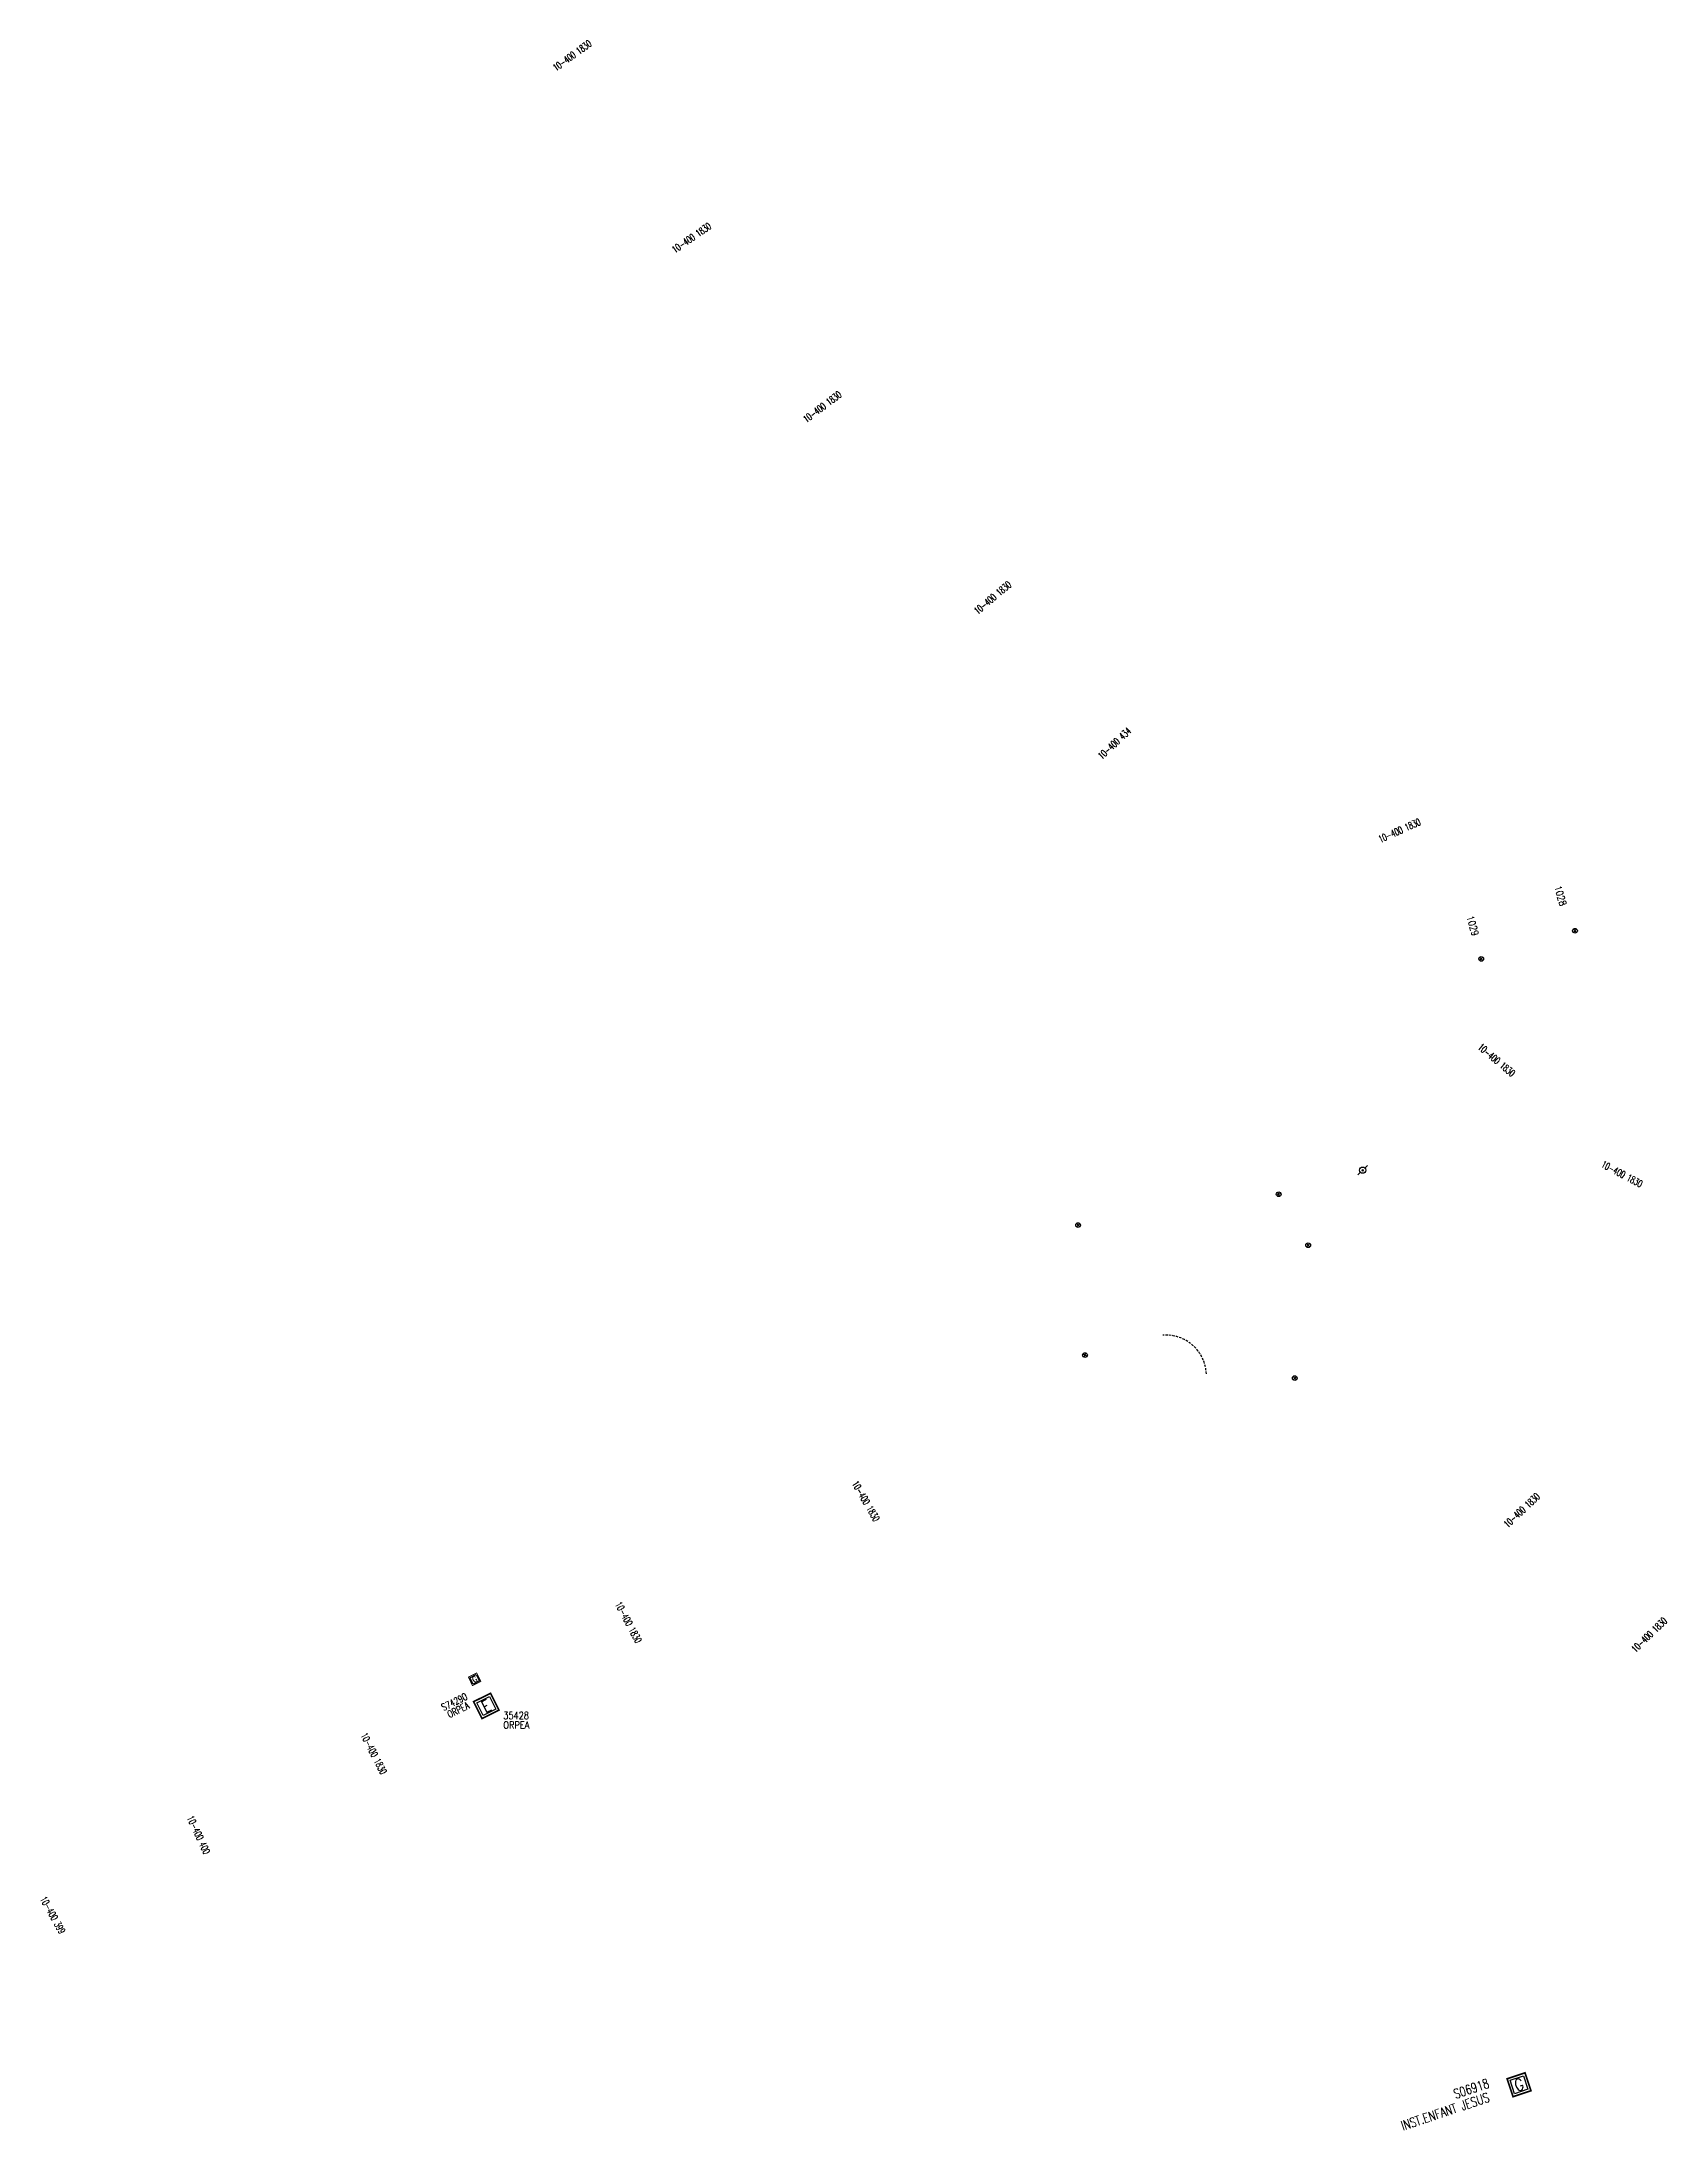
# Model space of a CAD drawing. Header units: millimetres. Extents: x 146028 to 146995, y 142989 to 143978.
# Drawn here: x 146650.7 to 146994.9, y 143484.2 to 143926.9 of the extents above; entities that cross this region are included whole.
import ezdxf
from ezdxf.enums import TextEntityAlignment as Align

# ---------------------------------------------------------------- set-up
doc = ezdxf.new("R2010")
doc.units = ezdxf.units.MM
doc.linetypes.add('DASHED', pattern=[0.75, 0.5, -0.25])
doc.layers.get('0').update_dxf_attribs({"linetype": 'CONTINUOUS'})
for name, color, linetype in [('G_210', 7, 'CONTINUOUS'), ('M_200', 7, 'CONTINUOUS'), ('poteau_div', 7, 'CONTINUOUS'), ('W0112', 1, 'DASHED'), ('w0469', 7, 'CONTINUOUS'), ('W0473', 7, 'CONTINUOUS')]:
    doc.layers.add(name, color=color, linetype=linetype)
doc.styles.add('M_ROMANS', font='ROMANS.shx', dxfattribs={"width": 0.75})
doc.styles.get("Standard").update_dxf_attribs({"font": 'romans.shx', "width": 0.85})

msp = doc.modelspace()

# ---------------------------------------------------------------- texts
at = {"layer": 'poteau_div', "color": 252, "linetype": 'Continuous', "width": 0.6}
for s, rotation, p in [('10-400 1830', 36, (146763.16, 143924)), ('10-400 1830', 34.6566, (146788.47, 143885.36)), ('10-400 1830', 37, (146816.18, 143849.53)), ('10-400 1830', 40, (146852.29, 143809.07)), ('10-400 434', 43, (146878.13, 143778.19)), ('10-400 1830', 24.3128, (146938.53, 143759.71)), ('10-400 1830', 319.8959, (146959.11, 143711.05)), ('10-400 1830', 332, (146985.7, 143686.89)), ('10-400 1830', 300, (146825.42, 143617.53)), ('10-400 1830', 43, (146964.46, 143615.59)), ('10-400 1830', 298, (146775.1, 143591.82)), ('10-400 1830', 44, (146991.48, 143589.19)), ('10-400 1830', 297, (146721.12, 143564.01)), ('10-400 400', 295, (146683.96, 143546.77)), ('10-400 399', 299, (146653.06, 143529.77))]:
    msp.add_text(s, height=1.5, rotation=rotation, dxfattribs=at).set_placement(p, align=Align.MIDDLE_CENTER)
at = {"layer": 'w0469', "color": 252, "linetype": 'Continuous', "width": 0.85}
for s, p in [('1028', (146971.34, 143747.78)), ('1029', (146952.74, 143741.42))]:
    msp.add_text(s, height=1.5, rotation=286.1025, dxfattribs=at).set_placement(p)

# ---------------------------------------------------------------- blocks, each defined once
blk = doc.blocks.new('G_210_23')
at = {"layer": 'G_210', "color": 0, "linetype": 'Continuous', "const_width": 0.35, "flags": 128}
blk.add_lwpolyline([(4, 4), (4, 0), (0, 0), (0, 4)], close=True, dxfattribs=at)
at = {"layer": 'G_210', "color": 0, "linetype": 'Continuous'}
blk.add_lwpolyline([(0.5, 3.5), (3.5, 3.5), (3.5, 0.5), (0.5, 0.5)], close=True, dxfattribs=at)
at = {"layer": 'G_210', "insert": (2, 2), "char_height": 2.5, "width": 4, "attachment_point": 5}
blk.add_mtext('G', dxfattribs=at)
at = {"layer": 'G_210', "color": 0, "linetype": 'Continuous', "width": 0.75}
for tag, height, p in [('NUM', 4, (2, 16)), ('NOM', 4, (2, 11)), ('BCL', 3, (2, 7))]:
    blk.add_attdef(tag, text='', height=height, dxfattribs=at).set_placement(p, align=Align.MIDDLE)
at = {"layer": 'G_210', "color": 0, "linetype": 'Continuous', "width": 0.75, "flags": 3}
for tag, p in [('DEF_LEG', (2.14, -3.11)), ('DEF_COUP', (2.14, -5.61)), ('DEF_TYPE', (2.14, -8.11))]:
    blk.add_attdef(tag, text='', height=1.2, dxfattribs=at).set_placement(p, align=Align.MIDDLE)
blk = doc.blocks.new('M_200_59')
at = {"layer": 'M_200', "color": 0, "linetype": 'Continuous', "const_width": 0.35, "flags": 128}
blk.add_lwpolyline([(4, 4), (4, 0), (0, 0), (0, 4)], close=True, dxfattribs=at)
at = {"layer": 'M_200', "color": 0, "linetype": 'Continuous'}
blk.add_lwpolyline([(0.5, 3.5), (3.5, 3.5), (3.5, 0.5), (0.5, 0.5)], close=True, dxfattribs=at)
at = {"layer": 'M_200', "insert": (2, 2), "char_height": 2.5, "width": 4, "attachment_point": 5}
blk.add_mtext('E', dxfattribs=at)
at = {"layer": 'M_200', "color": 0, "linetype": 'Continuous', "width": 0.85}
for tag, p in [('NUM', (2, 17.06)), ('NOM', (2, 10.65))]:
    blk.add_attdef(tag, text='', height=4, dxfattribs=at).set_placement(p, align=Align.MIDDLE)
at = {"layer": 'M_200', "color": 0, "linetype": 'Continuous', "style": 'M_ROMANS', "width": 0.75, "flags": 3}
for tag, p in [('DEF_LEG', (1.87, -2.99)), ('DEF_COUP', (1.87, -5.49)), ('DEF_TYPE', (1.87, -7.99))]:
    blk.add_attdef(tag, text='', height=1.2, dxfattribs=at).set_placement(p, align=Align.MIDDLE)
blk = doc.blocks.new('T469')
at = {"color": 0, "linetype": 'Continuous', "flags": 128}
for points in [[(-0.35, 0.35), (0.35, -0.35)], [(-0.35, -0.35), (0.35, 0.35)]]:
    blk.add_lwpolyline(points, dxfattribs=at)
at = {"color": 0, "linetype": 'Continuous'}
blk.add_circle((0, 0), 0.5, dxfattribs=at)
blk = doc.blocks.new('T473')
for p, q in [((-0.166667, 0.166667), (0.166667, -0.166667)), ((-0.166667, -0.166667), (0.166667, 0.166667)), ((0.500001, 0.500001), (1.000002, 1.000002)), ((-1.000002, -1.000002), (-0.500001, -0.500001))]:
    blk.add_line(p, q)
blk.add_ellipse((0, 0), major_axis=(0.471405, 0.471405), ratio=1, start_param=5.4977871438, end_param=11.780972451)

# ---------------------------------------------------------------- linework, layer by layer
at = {"layer": 'W0112', "color": 252}
msp.add_arc((146889.04, 143644.17), 8.56, 2.1755, 94.4186, dxfattribs=at)

# ---------------------------------------------------------------- block references
at = {"layer": 'G_210'}
ref = msp.add_blockref('G_210_23', (146742.03, 143578.43), dxfattribs=dict(at, xscale=0.5000000000085596, yscale=0.5000000000085596, zscale=0.5000000000085596, rotation=26.37511236689913))
ref.add_attrib('NUM', 'S74290', dxfattribs={"color": 0, "linetype": 'Continuous', "height": 1.5, "rotation": 26.2714, "width": 0.75}).set_placement((146738.17, 143574.98), align=Align.MIDDLE)
ref.add_attrib('NOM', 'ORPEA', dxfattribs={"color": 0, "linetype": 'Continuous', "height": 1.5, "rotation": 26.2714, "width": 0.75}).set_placement((146739.02, 143573.29), align=Align.MIDDLE)
ref = msp.add_blockref('G_210_23', (146962.61, 143491.27), dxfattribs=dict(at, rotation=18.46023884843123))
ref.add_attrib('NUM', 'S06918', dxfattribs={"color": 0, "linetype": 'Continuous', "height": 2, "rotation": 18.5787, "width": 0.75}).set_placement((146953.76, 143492.99), align=Align.MIDDLE)
ref.add_attrib('NOM', 'INST.ENFANT JESUS', dxfattribs={"color": 0, "linetype": 'Continuous', "height": 2, "rotation": 18.5787, "width": 0.75}).set_placement((146948.22, 143488.14), align=Align.MIDDLE)
at = {"layer": 'M_200'}
ref = msp.add_blockref('M_200_59', (146744.05, 143571.44), dxfattribs=dict(at, rotation=26.37511236763993))
ref.add_attrib('NUM', '35428', dxfattribs={"color": 0, "linetype": 'Continuous', "height": 1.5, "width": 0.85}).set_placement((146751.28, 143572.09), align=Align.MIDDLE)
ref.add_attrib('NOM', 'ORPEA', dxfattribs={"color": 0, "linetype": 'Continuous', "height": 1.5, "width": 0.85}).set_placement((146751.32, 143570.07), align=Align.MIDDLE)
at = {"layer": 'w0469', "color": 252}
for p in [(146975.74, 143738.45), (146955.87, 143732.49), (146870.4, 143676.05), (146919.18, 143671.79), (146916.33, 143643.61)]:
    msp.add_blockref('T469', p, dxfattribs=at)
for p, rotation in [((146912.93, 143682.59), 155.0299205319494), ((146871.87, 143648.51), 25.43577229788538)]:
    msp.add_blockref('T469', p, dxfattribs=dict(at, rotation=rotation))
at = {"layer": 'W0473', "ltscale": 0.01}
msp.add_blockref('T473', (146930.73, 143687.7), dxfattribs=at)

msp.set_redraw_order([(e.dxf.handle, doc.entitydb.next_handle()) for e in msp.query("TEXT MTEXT ATTDEF DIMENSION ARC_DIMENSION")])  # texts and dimensions are drawn at this point

doc.saveas('drawing.dxf')
